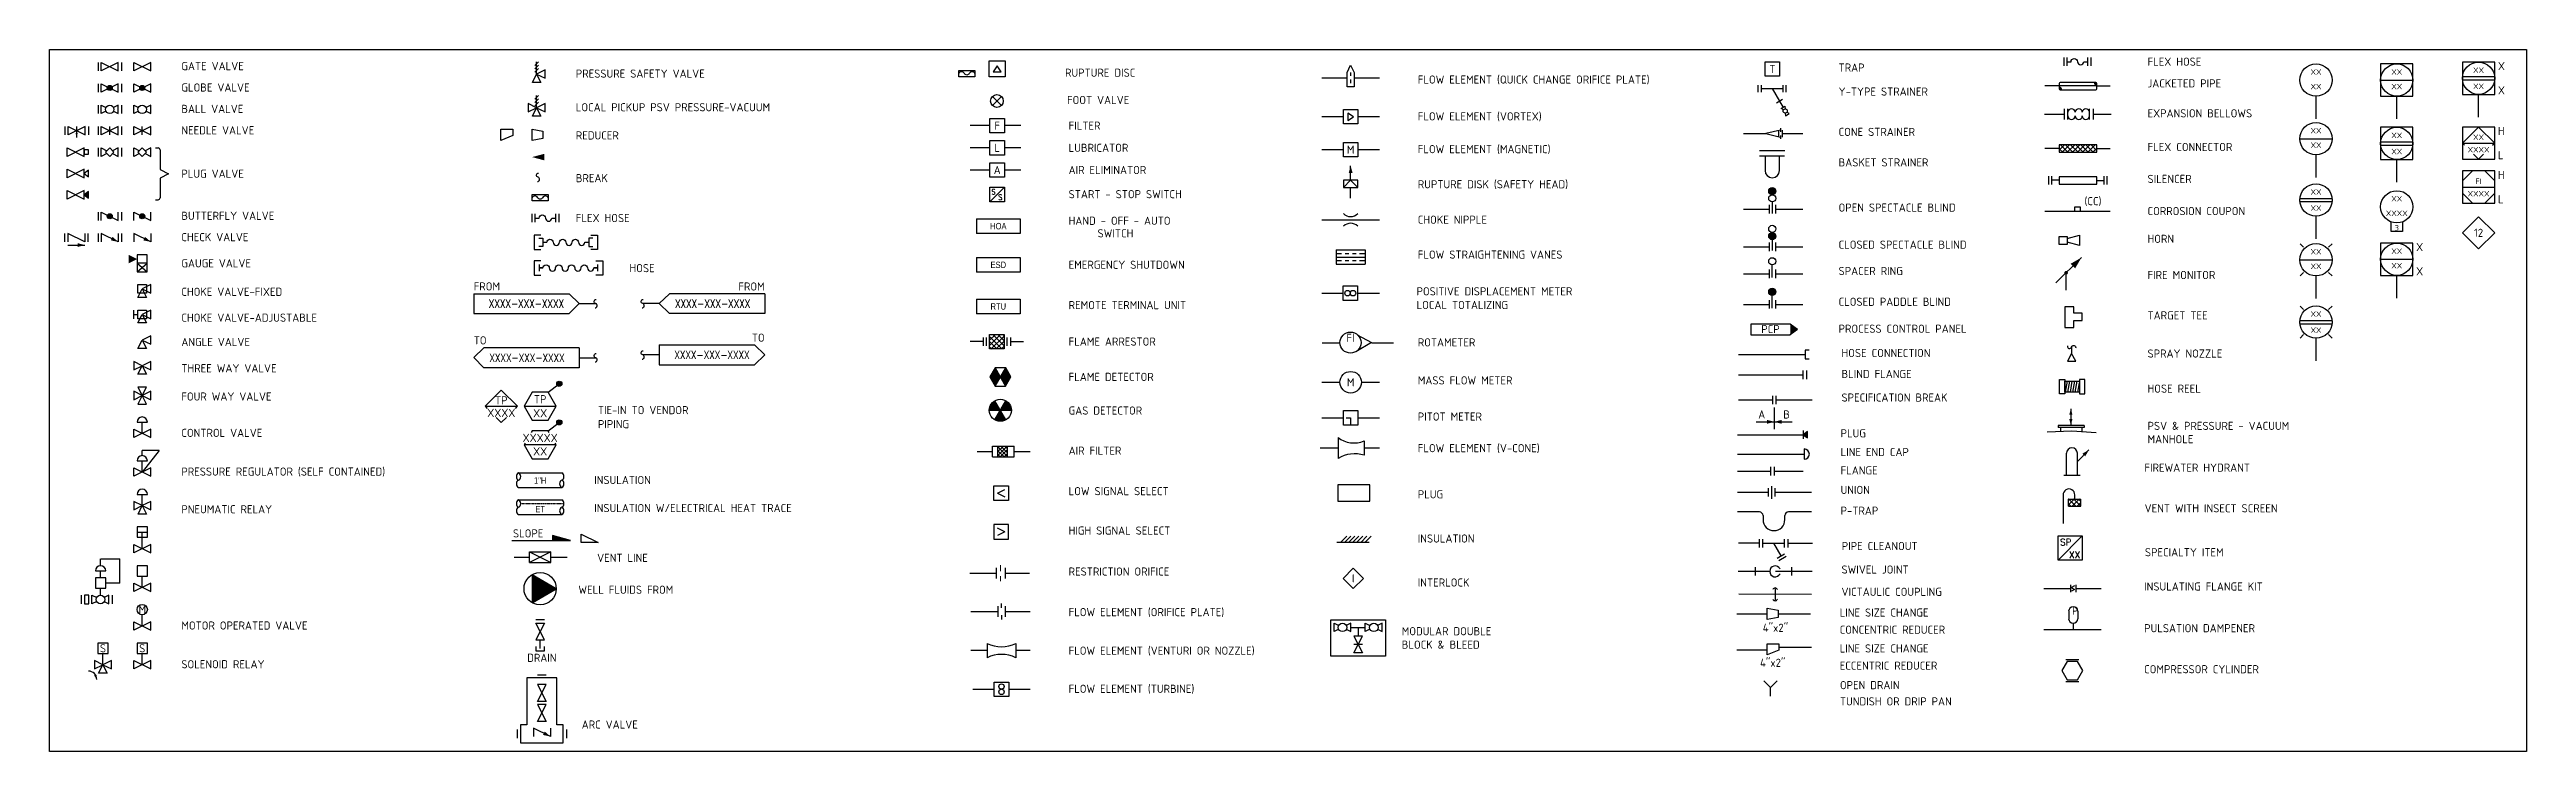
# Model space of a CAD drawing. Header units: millimetres. Extents: x -325 to 284974, y -1 to 659558.
# Drawn here: x 2911 to 3822, y 877 to 1136 of the extents above; entities that cross this region are included whole.
import ezdxf
from ezdxf.enums import TextEntityAlignment as Align

# ---------------------------------------------------------------- set-up
doc = ezdxf.new("R2010")
doc.units = ezdxf.units.MM
doc.header["$LTSCALE"] = 0.5
doc.linetypes.add('HIDDEN2', pattern=[0.1875, 0.125, -0.0625])
for name, color, linetype in [('cloud-r', 2, 'Continuous'), ('PID', 2, 'Continuous'), ('PROCESS', 4, 'Continuous'), ('SYM', 2, 'Continuous'), ('SYMBOLS', 2, 'Continuous'), ('TEXT_10', 2, 'Continuous')]:
    doc.layers.add(name, color=color, linetype=linetype)
doc.styles.add('FUNCT', font='simplex', dxfattribs={"width": 0.85})
doc.styles.add('romans', font='romans.shx')
doc.styles.add('X1', font='iso3098b.shx', dxfattribs={"height": 0.125})
doc.linetypes.add('PNEUMATCI_LINE', pattern='A,0.18,["//",romans,S=0.09,R=0,X=0,Y=-0.045],0.18', length=0.36)

msp = doc.modelspace()

# ---------------------------------------------------------------- texts
at = {"layer": 'SYMBOLS', "style": 'X1'}
for s, p in [('T', (3544.23, 1128.42)), ('F', (3259.18, 1107.57)), ('L', (3259.18, 1099.4)), ('M', (3389.15, 1098.75)), ('A', (3259.18, 1091.24)), ('M', (3389.15, 1013.14)), ('XXXX', (3076.82, 1001.88)), ('TP', (3076.82, 1006.48)), ('XX', (3091.11, 1001.76)), ('TP', (3091.11, 1006.91)), ('XXXXX', (3091.11, 992.68)), ('XX', (3091.11, 987.7)), ('I', (3390.1, 940.97)), ('M', (2944.81, 929.49)), ('S', (2930.35, 915.25)), ('S', (2944.78, 915.25))]:
    msp.add_text(s, height=3, dxfattribs=at).set_placement(p, align=Align.MIDDLE)
for s, p in [('(CC)', (3659, 1078.29)), ('B', (3548.24, 999.8)), ('P', (3654.42, 927.56))]:
    msp.add_text(s, height=3, dxfattribs=at).set_placement(p)
for s, p in [('FI', (3389.1, 1027.99)), ('PCP', (3543.53, 1031.2)), ('4"x2"', (3545.36, 921.3)), ('4"x2"', (3544.35, 908.42))]:
    msp.add_text(s, height=3, dxfattribs=at).set_placement(p, align=Align.CENTER)
msp.add_text('A', height=3, dxfattribs=at).set_placement((3541.6, 999.8), align=Align.RIGHT)
at = {"layer": 'TEXT_10', "style": 'X1'}
for s, p in [('GATE VALVE', (2959.17, 1127.97)), ('TRAP', (3568.58, 1127.45)), ('FLEX HOSE', (3682.19, 1129.61)), ('X', (3811.04, 1127.99)), ('GLOBE VALVE', (2959.17, 1120.11)), ('PRESSURE SAFETY VALVE', (3104.22, 1125.22)), ('RUPTURE DISC', (3284.12, 1125.54)), ('FLOW ELEMENT (QUICK CHANGE ORIFICE PLATE)', (3413.84, 1123.03)), ('Y-TYPE STRAINER', (3568.58, 1118.61)), ('JACKETED PIPE', (3682.19, 1121.61)), ('X', (3811.04, 1119.09)), ('BALL VALVE', (2959.17, 1112.24)), ('LOCAL PICKUP PSV PRESSURE-VACUUM', (3104.22, 1112.84)), ('FOOT VALVE', (3284.86, 1115.5)), ('FLOW ELEMENT (VORTEX)', (3413.84, 1109.48)), ('EXPANSION BELLOWS', (3682.19, 1110.61)), ('NEEDLE VALVE', (2959.17, 1104.37)), ('REDUCER', (3104.22, 1102.47)), ('FILTER', (3285.44, 1106.08)), ('CONE STRAINER', (3568.58, 1103.77)), ('H', (3811.04, 1104.1)), ('LUBRICATOR', (3285.44, 1097.92)), ('FLOW ELEMENT (MAGNETIC)', (3413.84, 1097.42)), ('BASKET STRAINER', (3568.58, 1092.55)), ('FLEX CONNECTOR', (3682.19, 1098.21)), ('L', (3811.04, 1095.2)), ('PLUG VALVE', (2959.17, 1088.38)), ('BREAK', (3104.22, 1086.75)), ('AIR ELIMINATOR', (3285.44, 1089.75)), ('RUPTURE DISK (SAFETY HEAD)', (3413.84, 1084.5)), ('SILENCER', (3682.19, 1086.47)), ('H', (3811.04, 1087.91)), ('BUTTERFLY VALVE', (2959.17, 1072.9)), ('FLEX HOSE', (3104.22, 1072.07)), ('START - STOP SWITCH', (3285.44, 1080.85)), ('OPEN SPECTACLE BLIND', (3568.58, 1075.92)), ('CORROSION COUPON', (3682.19, 1074.63)), ('L', (3811.04, 1079)), ('CHECK VALVE', (2959.17, 1065.04)), ('HAND - OFF - AUTO', (3285.44, 1071.07)), ('SWITCH', (3296.08, 1066.45)), ('CHOKE NIPPLE', (3413.84, 1071.46)), ('HORN', (3682.19, 1064.43)), ('GAUGE VALVE', (2959.17, 1055.42)), ('HOSE', (3123.96, 1053.64)), ('EMERGENCY SHUTDOWN', (3285.44, 1054.87)), ('FLOW STRAIGHTENING VANES', (3413.84, 1058.62)), ('CLOSED SPECTACLE BLIND', (3568.58, 1062.27)), ('X', (3780.96, 1061.38)), ('CHOKE VALVE-FIXED', (2959.17, 1044.93)), ('FROM', (3066.68, 1046.92)), ('POSITIVE DISPLACEMENT METER', (3413.39, 1045.11)), ('SPACER RING', (3568.58, 1052.59)), ('FIRE MONITOR', (3682.19, 1051.11)), ('X', (3780.96, 1052.47)), ('CHOKE VALVE-ADJUSTABLE', (2959.17, 1035.42)), ('REMOTE TERMINAL UNIT', (3285.44, 1040.03)), ('LOCAL TOTALIZING', (3413.39, 1040.09)), ('CLOSED PADDLE BLIND', (3568.58, 1041.26)), ('TARGET TEE', (3682.19, 1036.27)), ('ANGLE VALVE', (2959.17, 1026.46)), ('TO', (3066.68, 1027.07)), ('FLAME ARRESTOR', (3285.44, 1026.61)), ('ROTAMETER', (3413.84, 1026.32)), ('PROCESS CONTROL PANEL', (3568.58, 1031.34)), ('HOSE CONNECTION', (3569.65, 1022.41)), ('SPRAY NOZZLE', (3682.19, 1022.21)), ('THREE WAY VALVE', (2959.17, 1016.8)), ('FLAME DETECTOR', (3285.44, 1013.62)), ('MASS FLOW METER', (3413.84, 1012.33)), ('BLIND FLANGE', (3569.65, 1014.69)), ('HOSE REEL', (3682.19, 1009.3)), ('FOUR WAY VALVE', (2959.17, 1006.4)), ('TIE-IN TO VENDOR ', (3112.35, 1001.39)), ('GAS DETECTOR', (3285.44, 1001.23)), ('PITOT METER', (3413.84, 999.02)), ('SPECIFICATION BREAK', (3569.65, 1006.02)), ('CONTROL VALVE', (2959.17, 993.02)), ('PIPING', (3112.35, 996.23)), ('PLUG', (3569.32, 992.87)), ('PSV & PRESSURE - VACUUM', (3682.19, 995.59)), ('MANHOLE', (3682.19, 990.69)), ('AIR FILTER', (3285.44, 986.47)), ('FLOW ELEMENT (V-CONE)', (3413.84, 987.39)), ('LINE END CAP', (3569.32, 985.96)), ('PRESSURE REGULATOR (SELF CONTAINED)', (2959.17, 978.77)), ('INSULATION', (3110.98, 975.68)), ('FLANGE', (3569.32, 979.21)), ('UNION', (3569.32, 972.03)), ('FIREWATER HYDRANT', (3681.05, 980.22)), ('PNEUMATIC RELAY', (2959.17, 964.91)), ('INSULATION W/ELECTRICAL HEAT TRACE', (3110.98, 965.34)), ('LOW SIGNAL SELECT', (3285.44, 971.57)), ('PLUG', (3413.84, 970.41)), ('P-TRAP', (3569.32, 964.39)), ('VENT WITH INSECT SCREEN', (3681.11, 965.27)), ('SLOPE', (3081.1, 956.02)), ('HIGH SIGNAL SELECT', (3285.44, 957.07)), ('INSULATION', (3413.84, 954.14)), ('VENT LINE', (3112.07, 947.03)), ('PIPE CLEANOUT', (3569.75, 951.37)), ('SPECIALTY ITEM', (3681.22, 949.09)), ('RESTRICTION ORIFICE', (3285.44, 941.99)), ('INTERLOCK', (3413.84, 937.96)), ('SWIVEL JOINT', (3569.65, 942.73)), ('INSULATING FLANGE KIT', (3680.94, 936.48)), ('FLOW ELEMENT (ORIFICE PLATE)', (3285.44, 927.05)), ('LINE SIZE CHANGE', (3568.98, 926.9)), ('VICTAULIC COUPLING', (3569.65, 934.53)), ('MOTOR OPERATED VALVE', (2959.17, 922.13)), ('MODULAR DOUBLE', (3407.94, 920.03)), ('CONCENTRIC REDUCER', (3568.98, 920.58)), ('PULSATION DAMPENER', (3680.94, 921.14)), ('SOLENOID RELAY', (2959.17, 907.88)), ('DRAIN', (3086.34, 910.25)), ('FLOW ELEMENT (VENTURI OR NOZZLE)', (3285.44, 912.87)), ('BLOCK & BLEED', (3407.94, 915.09)), ('LINE SIZE CHANGE', (3568.98, 913.69)), ('FLOW ELEMENT (TURBINE)', (3285.44, 898.84)), ('ECCENTRIC REDUCER', (3568.98, 907.37)), ('OPEN DRAIN ', (3569.08, 900.19)), ('COMPRESSOR CYLINDER', (3680.93, 906.05)), ('TUNDISH OR DRIP PAN', (3569.08, 894.21)), ('ARC VALVE', (3106.39, 885.69))]:
    msp.add_text(s, height=3, dxfattribs=at).set_placement(p)
for s, height, p in [('XX', 2, (3744.15, 1127.31)), ('XX', 2, (3744.15, 1121.96)), ('XX', 2, (3773.84, 1127.31)), ('XX', 2, (3773.84, 1121.96)), ('XX', 2, (3803.91, 1127.99)), ('XX', 2, (3803.91, 1122.05)), ('XX', 2, (3744.15, 1105.73)), ('XX', 2, (3773.84, 1103.99)), ('XX', 2, (3803.91, 1103.32)), ('XX', 2, (3744.15, 1100.39)), ('XX', 2, (3773.84, 1098.05)), ('XXXX', 2, (3803.91, 1098.72)), ('XX', 2, (3744.15, 1083.17)), ('FI', 2, (3803.91, 1087.13)), ('XX', 2, (3744.15, 1077.23)), ('XXXX', 2, (3773.84, 1075.33)), ('XX', 2, (3773.84, 1080.67)), ('XXXX', 2, (3803.91, 1082.52)), ('12', 3, (3803.91, 1068.13)), ('XX', 2, (3744.15, 1061.17)), ('XX', 2, (3744.15, 1055.82)), ('XX', 2, (3773.84, 1061.38)), ('XX', 2, (3773.84, 1056.03)), ('XX', 2, (3744.15, 1038.25)), ('XX', 2, (3744.15, 1032.32)), ('WELL FLUIDS FROM', 3, (3122.62, 936.8))]:
    msp.add_text(s, height=height, dxfattribs=at).set_placement(p, align=Align.MIDDLE)
msp.add_text('3', height=2, dxfattribs=at).set_placement((3773.84, 1068.99), align=Align.CENTER)
for s, p in [('FROM', (3173.67, 1046.88)), ('TO', (3173.67, 1028.06))]:
    msp.add_text(s, height=3, dxfattribs=at).set_placement(p, align=Align.RIGHT)

# ---------------------------------------------------------------- blocks, each defined once
blk = doc.blocks.new('INSUL')
for p, q in [((-0.375, 0.125), (0.375, 0.125)), ((-0.375, -0.125), (0.375, -0.125))]:
    blk.add_line(p, q)
for centre, start, end in [((-0.34375, 0.0625), 116.565051, 243.434949), ((-0.40625, 0.0625), 296.565051, 63.434949), ((0.34375, 0.0625), 296.565051, 63.434949), ((-0.34375, -0.0625), 116.565051, 243.434949), ((0.40625, -0.0625), 116.565051, 243.434949), ((0.34375, -0.0625), 296.565051, 63.434949)]:
    blk.add_arc(centre, 0.06988, start, end)
at = {"color": 2, "width": 0.85}
blk.add_attdef('INSUL_TK', text='', height=0.1, dxfattribs=at).set_placement((0, -0.0625), align=Align.CENTER)
blk = doc.blocks.new('SP_PTUBE')
for p, q in [((-0.125, -0.125), (-0.125, 0.125)), ((-0.125, 0.125), (0.125, 0.125)), ((-0.078125, 0), (0, 0)), ((0, 0), (0, -0.125)), ((0.125, 0.125), (0.125, -0.125)), ((0.125, -0.125), (-0.125, -0.125))]:
    blk.add_line(p, q)
blk = doc.blocks.new('SP')
at = {"layer": 'SYMBOLS'}
blk.add_lwpolyline([(0, 0), (0, 0.375), (0.375, 0.375), (0.375, 0), (0, 0), (0.375, 0.375)], dxfattribs=at)
at = {"layer": 'SYMBOLS', "style": 'romans'}
for tag, p in [('SP', (0.118, 0.228)), ('79', (0.257, 0.031))]:
    blk.add_attdef(tag, text='', height=0.1, dxfattribs=at).set_placement(p, align=Align.CENTER)
blk = doc.blocks.new('*X105')
at = {"color": 0}
for p, q in [((15.089, 5.145), (15.14, 5.196)), ((15.089, 5.189), (15.095, 5.196)), ((15.152, 5.133), (15.089, 5.196)), ((15.108, 5.133), (15.089, 5.152)), ((15.121, 5.133), (15.184, 5.196)), ((15.196, 5.133), (15.133, 5.196)), ((15.165, 5.133), (15.198, 5.166)), ((15.198, 5.176), (15.178, 5.196))]:
    blk.add_line(p, q, dxfattribs=at)
blk = doc.blocks.new('ARROW2')
at = {"layer": 'SYM'}
for p, q in [((-1.629, 0.153), (-0.153, 0.153)), ((-1.629, 0.153), (-1.629, -0.156)), ((-0.153, 0.153), (0.003, 0)), ((0.003, 0), (-0.153, -0.156)), ((-1.629, -0.156), (-0.153, -0.156))]:
    blk.add_line(p, q, dxfattribs=at)
at = {"layer": 'SYM', "width": 0.85}
blk.add_attdef('D501-1020-DP-006', (-1.533, -0.051), '', height=0.0989, dxfattribs=at)
blk = doc.blocks.new('TMETER')
for p, q in [((-0.125, -0.125), (-0.125, 0.125)), ((-0.125, 0.125), (0.125, 0.125)), ((0.125, 0.125), (0.125, -0.125)), ((0.125, -0.125), (-0.125, -0.125))]:
    blk.add_line(p, q)
for centre in [(0, 0.046875), (0, -0.046875)]:
    blk.add_circle(centre, 0.046875)
blk = doc.blocks.new('FIXEDR')
for centre, start, end in [((0, 0.234375), 225, 315), ((0, -0.234375), 45, 135)]:
    blk.add_arc(centre, 0.176777, start, end)
blk = doc.blocks.new('STVANE')
for p, q in [((-0.25, 0.125), (0.25, 0.125)), ((-0.25, 0.125), (-0.25, -0.125)), ((-0.25, 0.0625), (-0.15625, 0.0625)), ((-0.09375, 0.0625), (-0.03125, 0.0625)), ((0.03125, 0.0625), (0.09375, 0.0625)), ((0.15625, 0.0625), (0.25, 0.0625)), ((0.25, 0.125), (0.25, -0.125)), ((-0.25, -0.0625), (-0.15625, -0.0625)), ((-0.25, -0.125), (0.25, -0.125)), ((-0.09375, -0.0625), (-0.03125, -0.0625)), ((0.03125, -0.0625), (0.09375, -0.0625)), ((0.15625, -0.0625), (0.25, -0.0625))]:
    blk.add_line(p, q)
blk = doc.blocks.new('VORTEX')
for p, q in [((-0.125, 0.125), (0.125, 0.125)), ((-0.125, -0.125), (-0.125, 0.125)), ((0.046875, 0), (-0.046875, 0.0625)), ((-0.046875, 0.0625), (-0.046875, -0.0625)), ((-0.046875, -0.0625), (0.046875, 0)), ((0.125, 0.125), (0.125, -0.125)), ((0.125, -0.125), (-0.125, -0.125))]:
    blk.add_line(p, q)
blk = doc.blocks.new('RUPTURE')
for p, q in [((0.0625, 0.125), (-0.0625, 0.125)), ((-0.0625, 0.125), (-0.0625, -0.125)), ((0.0625, 0), (-0.0625, 0.125)), ((-0.0625, -0.125), (0.0625, 0)), ((0.0625, -0.125), (0.0625, 0.125)), ((-0.0625, -0.125), (0.0625, -0.125))]:
    blk.add_line(p, q)
blk = doc.blocks.new('SRMETER')
for p, q in [((-0.0625, 0.09375), (0, 0.21875)), ((-0.0625, -0.15625), (-0.0625, 0.09375)), ((0, 0.21875), (0.0625, 0.09375)), ((0, 0.09375), (0, 0.03125)), ((0.0625, 0.09375), (0.0625, -0.15625)), ((0.0625, -0.15625), (-0.0625, -0.15625)), ((0, -0.03125), (0, -0.09375))]:
    blk.add_line(p, q)
blk = doc.blocks.new('*X113')
at = {"color": 0}
for p, q in [((18.15, 17.531), (18.244, 17.625)), ((18.15, 17.62), (18.155, 17.625)), ((18.213, 17.496), (18.15, 17.559)), ((18.301, 17.496), (18.172, 17.625)), ((18.203, 17.496), (18.332, 17.625)), ((18.39, 17.496), (18.261, 17.625)), ((18.291, 17.496), (18.42, 17.625)), ((18.478, 17.496), (18.349, 17.625)), ((18.38, 17.496), (18.509, 17.625)), ((18.567, 17.496), (18.438, 17.625)), ((18.468, 17.496), (18.597, 17.625)), ((18.655, 17.496), (18.526, 17.625)), ((18.556, 17.496), (18.685, 17.625)), ((18.743, 17.496), (18.614, 17.625)), ((18.645, 17.496), (18.774, 17.625)), ((18.804, 17.524), (18.703, 17.625)), ((18.733, 17.496), (18.804, 17.567)), ((18.804, 17.612), (18.791, 17.625))]:
    blk.add_line(p, q, dxfattribs=at)
blk = doc.blocks.new('METER')
for p, q in [((-0.0625, 0.09445), (-0.0625, -0.09305)), ((0, 0.0625), (0, 0.140625)), ((0.0625, 0.09445), (0.0625, -0.09305)), ((0, -0.0625), (0, -0.140625))]:
    blk.add_line(p, q)
blk = doc.blocks.new('VENTURI')
for p, q in [((-0.25, 0.125), (-0.25, -0.125)), ((0.25, 0.125), (0.25, -0.125))]:
    blk.add_line(p, q)
for centre, start, end in [((0, 0.625), 243.417, 296.583), ((0, -0.625), 63.417, 116.583)]:
    blk.add_arc(centre, 0.559, start, end)
blk = doc.blocks.new('TAG_LS')
for p, q in [((-0.125, 0.125), (0.125, 0.125)), ((-0.125, -0.125), (-0.125, 0.125)), ((-0.0625, 0), (0.0625, 0.0625)), ((-0.0625, 0), (0.0625, -0.0625)), ((0.125, 0.125), (0.125, -0.125)), ((0.125, -0.125), (-0.125, -0.125))]:
    blk.add_line(p, q)
blk = doc.blocks.new('TAG_CON')
for p, q in [((-0.125, -0.125), (0.125, 0.125)), ((-0.125, -0.125), (-0.125, 0.125)), ((-0.125, 0.125), (0.125, 0.125)), ((0.125, 0.125), (0.125, -0.125)), ((0.125, -0.125), (-0.125, -0.125))]:
    blk.add_line(p, q)
at = {"color": 2, "style": 'FUNCT', "width": 0.85}
for tag, p in [('OUT', (-0.062, 0.047)), ('INP', (0.055, -0.047))]:
    blk.add_attdef(tag, text='', height=0.0938, dxfattribs=at).set_placement(p, align=Align.MIDDLE)
blk = doc.blocks.new('FLAG')
for p, q in [((-0.375, 0.125), (0.375, 0.125)), ((-0.375, 0.125), (-0.375, -0.125)), ((0.375, 0.125), (0.375, -0.125)), ((0.375, -0.125), (-0.375, -0.125))]:
    blk.add_line(p, q)
at = {"color": 2, "width": 0.85}
blk.add_attdef('FLAG', text='', height=0.1, dxfattribs=at).set_placement((0, 0), align=Align.MIDDLE)
blk = doc.blocks.new('*X119')
at = {"color": 0}
for p, q in [((1.125, 18.803), (1.322, 19)), ((1.125, 18.891), (1.234, 19)), ((1.125, 18.979), (1.146, 19)), ((1.314, 18.75), (1.125, 18.939)), ((1.375, 18.778), (1.153, 19)), ((1.161, 18.75), (1.375, 18.964)), ((1.375, 18.866), (1.241, 19)), ((1.375, 18.954), (1.329, 19)), ((1.226, 18.75), (1.125, 18.851)), ((1.137, 18.75), (1.125, 18.762)), ((1.249, 18.75), (1.375, 18.876)), ((1.337, 18.75), (1.375, 18.788))]:
    blk.add_line(p, q, dxfattribs=at)
blk = doc.blocks.new('K4')
for p, q in [((-0.125, 0.125), (0.125, 0.125)), ((-0.125, -0.125), (-0.125, 0.125)), ((-0.046, 0.062), (-0.046, -0.062)), ((0.046, 0), (-0.046, 0.062)), ((-0.046, -0.062), (0.046, 0)), ((0.125, 0.125), (0.125, -0.125)), ((0.125, -0.125), (-0.125, -0.125))]:
    blk.add_line(p, q)

# ---------------------------------------------------------------- hatches: boundary and pattern name
at = {"layer": 'SYMBOLS'}
h = msp.add_hatch(color=256, dxfattribs=at)
edge = h.paths.add_edge_path()
edge.add_arc((2932.82, 1121.43), 0.935, 0, 360)
h = msp.add_hatch(color=256, dxfattribs=at)
edge = h.paths.add_edge_path()
edge.add_arc((2944.78, 1121.43), 0.935, 0, 360)
h = msp.add_hatch(color=256, dxfattribs=at)
edge = h.paths.add_edge_path()
edge.add_arc((3544.19, 1083.47), 1.32, 0, 360)
for points in [[(2923.41, 1082.1), (2924.97, 1080.91), (2924.97, 1083.28), (2923.41, 1082.1)], [(3555.59, 993.83), (3557.15, 992.64), (3557.15, 995.02)], [(3102.27, 954.97), (3095.59, 956.75), (3095.59, 954.97)], [(3097.05, 937.17), (3088.14, 942.31), (3088.14, 932.03)]]:
    msp.add_hatch(color=256, dxfattribs=at).paths.add_polyline_path(points)
h = msp.add_hatch(color=256, dxfattribs=at)
edge = h.paths.add_edge_path()
edge.add_arc((2932.82, 1074.23), 0.935, 0, 360)
h = msp.add_hatch(color=256, dxfattribs=at)
edge = h.paths.add_edge_path()
edge.add_arc((2944.78, 1074.23), 0.935, 0, 360)
h = msp.add_hatch(color=256, dxfattribs=at)
edge = h.paths.add_edge_path()
edge.add_arc((3544.19, 1066.93), 1.32, 0, 360)
h = msp.add_hatch(color=256, dxfattribs=at)
edge = h.paths.add_edge_path()
edge.add_arc((3544.19, 1046.42), 1.32, 0, 360)
h = msp.add_hatch(color=256, dxfattribs=at)
edge = h.paths.add_edge_path()
edge.add_arc((3098.16, 1012.59), 0.95, 0, 360)
h = msp.add_hatch(dxfattribs=at)
h.set_pattern_fill('ANSI31', color=256, scale=7.125, angle=35, style=0)
h.set_pattern_definition([(80, (3350.9962, 841.0758), (-0.8770944, 0.1546554), [])])
h.paths.add_polyline_path([(3651.77, 1013.54), (3657.13, 1013.54), (3657.13, 1009.52), (3651.77, 1009.52)])
h = msp.add_hatch(color=256, dxfattribs=at)
h.paths.add_polyline_path([(3258.3, 1006.35, 0.267949), (3256.27, 1002.83), (3260.32, 1002.83)])
h.paths.add_polyline_path([(3260.32, 1002.83), (3264.38, 1002.83, 0.267949), (3262.35, 1006.35)])
h.paths.add_polyline_path([(3258.3, 999.32, 0.267949), (3262.35, 999.32), (3260.32, 1002.83)])
h = msp.add_hatch(color=256, dxfattribs=at)
edge = h.paths.add_edge_path()
edge.add_arc((3098.16, 998.37), 0.95, 0, 360)

# ---------------------------------------------------------------- linework, layer by layer
at = {"linetype": 'Continuous'}
msp.add_lwpolyline([(2910.7, 1135.59), (3821.53, 1135.59), (3821.53, 877.27), (2910.7, 877.27)], close=True, dxfattribs=at)
at = {"layer": 'PID', "color": 7, "linetype": 'PNEUMATCI_LINE', "ltscale": 0.6}
for p, q in [((2929.49, 945.64), (2929.49, 948.22)), ((2929.51, 948.22), (2936.52, 948.22)), ((2936.52, 939.26), (2936.52, 948.22)), ((2936.52, 939.26), (2931.36, 939.26))]:
    msp.add_line(p, q, dxfattribs=at)
at = {"layer": 'PID'}
msp.add_lwpolyline([(3396.25, 975.34), (3384.38, 975.34), (3384.38, 969.41), (3396.25, 969.41)], close=True, dxfattribs=at)
at = {"layer": 'PROCESS'}
for p, q in [((3378.57, 1125.2), (3387.83, 1125.2)), ((3390.48, 1125.2), (3399.74, 1125.2)), ((3644.31, 1111.81), (3651.59, 1111.81)), ((3662.18, 1111.81), (3668.79, 1111.81)), ((3256.53, 1107.57), (3249.19, 1107.57)), ((3267.93, 1107.57), (3261.83, 1107.57)), ((3386.51, 1110.83), (3378.57, 1110.83)), ((3399.74, 1110.83), (3391.8, 1110.83)), ((3533.61, 1104.64), (3541.88, 1104.64)), ((3547.83, 1104.64), (3555.44, 1104.64)), ((3256.53, 1099.4), (3249.19, 1099.4)), ((3267.93, 1099.4), (3261.83, 1099.4)), ((3378.57, 1098.75), (3386.51, 1098.75)), ((3391.8, 1098.75), (3399.74, 1098.75)), ((3256.53, 1091.24), (3249.19, 1091.24)), ((3267.93, 1091.24), (3261.83, 1091.24)), ((3533.61, 1076.85), (3543, 1076.85)), ((3545.38, 1076.85), (3555.44, 1076.85)), ((3378.57, 1072.87), (3399.74, 1072.87)), ((3533.61, 1062.96), (3543, 1062.96)), ((3545.38, 1062.96), (3555.44, 1062.96)), ((3533.61, 1053.03), (3543, 1053.03)), ((3545.38, 1053.03), (3555.44, 1053.03)), ((3105.43, 1042.09), (3111.53, 1042.09)), ((3134.92, 1042.09), (3128.82, 1042.09)), ((3378.57, 1045.92), (3386.35, 1045.92)), ((3391.71, 1045.92), (3399.74, 1045.92)), ((3533.61, 1041.78), (3543, 1041.78)), ((3545.38, 1041.78), (3555.44, 1041.78)), ((3105.43, 1022.17), (3111.53, 1022.17)), ((3134.92, 1023.19), (3128.82, 1023.19)), ((3254.01, 1028.08), (3249.26, 1028.08)), ((3264.05, 1028.08), (3268.8, 1028.08)), ((3378.68, 1027.7), (3385.11, 1027.7)), ((3396.96, 1027.7), (3404.9, 1027.7)), ((3531.78, 1023.37), (3556.26, 1023.37)), ((3378.57, 1013.14), (3385.18, 1013.14)), ((3393.12, 1013.14), (3399.74, 1013.14)), ((3531.78, 1015.88), (3555.6, 1015.88)), ((3531.78, 1006.62), (3544.35, 1006.62)), ((3545.54, 1006.62), (3558.91, 1006.62)), ((3378.57, 1000.05), (3386.51, 1000.05)), ((3391.8, 1000.05), (3399.74, 1000.05)), ((3531.45, 993.83), (3555.59, 993.83)), ((3251.84, 987.67), (3257.42, 987.67)), ((3265.36, 987.67), (3271.29, 987.67)), ((3384.52, 988.93), (3377.91, 988.93)), ((3399.74, 988.93), (3394.08, 988.93)), ((3531.45, 986.7), (3555.93, 986.7)), ((3531.45, 980.4), (3543.67, 980.4)), ((3544.86, 980.4), (3555.53, 980.4)), ((3542.77, 972.62), (3531.45, 972.62)), ((3558.58, 972.62), (3545.14, 972.62)), ((3539.45, 965.41), (3531.45, 965.41)), ((3540.79, 964.07), (3540.79, 962.59)), ((3548.83, 962.59), (3548.83, 964.07)), ((3558.58, 965.41), (3550.17, 965.41)), ((3081.55, 948.82), (3087.14, 948.82)), ((3095.08, 948.82), (3101.01, 948.82)), ((3539.47, 953.87), (3531.74, 953.87)), ((3549.89, 953.87), (3558.99, 953.87)), ((3249.17, 942.88), (3258.76, 942.88)), ((3262.08, 942.88), (3271.01, 942.88)), ((3543.26, 943.55), (3531.63, 943.55)), ((3558.91, 943.55), (3545.4, 943.55)), ((3558.63, 935.08), (3531.84, 935.11)), ((3644.08, 937.28), (3653.82, 937.28)), ((3655.81, 937.28), (3665.12, 937.28)), ((3249.51, 928.78), (3259.43, 928.78)), ((3262.08, 928.78), (3271.34, 928.78)), ((3531.11, 927.93), (3542.36, 927.93)), ((3546.33, 927.93), (3558.24, 927.93)), ((3665.12, 922.04), (3644.08, 922.04)), ((3255.46, 914.4), (3249.51, 914.4)), ((3271.34, 914.4), (3266.05, 914.4)), ((3531.11, 914.62), (3542.26, 914.62)), ((3546.61, 915.63), (3558.68, 915.63)), ((3250.17, 900.19), (3258.11, 900.19)), ((3263.4, 900.19), (3271.34, 900.19))]:
    msp.add_line(p, q, dxfattribs=at)
for centre, radius, start, end in [((3539.45, 964.07), 1.34, 0, 90), ((3544.81, 962.59), 4.02, 180, 0), ((3550.17, 964.07), 1.34, 90, 180)]:
    msp.add_arc(centre, radius, start, end, dxfattribs=at)
at = {"layer": 'SYM'}
msp.add_lwpolyline([(3775.95, 1072.16), (3775.95, 1068.57), (3771.72, 1068.57), (3771.72, 1072.16)], dxfattribs=at)
at = {"layer": 'SYMBOLS'}
for p, q in [((2928.52, 1130.86), (2928.52, 1127.74)), ((2937.13, 1130.86), (2937.13, 1127.74)), ((3089.16, 1129.68), (3090.48, 1131)), ((3089.16, 1128.49), (3090.48, 1129.82)), ((3089.82, 1126.54), (3089.82, 1131.05)), ((3651.48, 1129.54), (3651.48, 1132.66)), ((3652.67, 1129.54), (3652.67, 1132.66)), ((3660.15, 1132.66), (3660.15, 1129.54)), ((3661.34, 1132.66), (3661.34, 1129.54)), ((2928.52, 1122.99), (2928.52, 1119.87)), ((2937.13, 1122.99), (2937.13, 1119.87)), ((3089.16, 1127.3), (3090.48, 1128.63)), ((3539.03, 1119.86), (3539.03, 1122.5)), ((3540.22, 1119.86), (3540.22, 1122.5)), ((3540.22, 1121.18), (3548.16, 1121.18)), ((3544.19, 1121.18), (3548.16, 1114.3)), ((3548.16, 1119.86), (3548.16, 1122.5)), ((3549.35, 1119.86), (3549.35, 1122.5)), ((3649.7, 1122.19), (3644.37, 1122.19)), ((3649.7, 1123.05), (3649.7, 1121.17)), ((3663.54, 1122.21), (3649.72, 1122.21)), ((3663.12, 1123.48), (3650.12, 1123.48)), ((3650.12, 1120.74), (3663.12, 1120.74)), ((3663.54, 1121.17), (3663.54, 1123.05)), ((3663.54, 1122.16), (3668.48, 1122.16)), ((3767.9, 1124.34), (3779.77, 1124.34)), ((3798, 1125.62), (3809.82, 1125.62)), ((3798, 1124.43), (3809.82, 1124.43)), ((2928.52, 1115.12), (2928.52, 1112.01)), ((2937.13, 1115.12), (2937.13, 1112.01)), ((3089.16, 1117.3), (3090.48, 1118.62)), ((3089.16, 1116.11), (3090.48, 1117.44)), ((3089.16, 1114.92), (3090.48, 1116.25)), ((3089.82, 1114.16), (3089.82, 1118.67)), ((3257.41, 1114.96), (3260.73, 1118.28)), ((3257.41, 1118.28), (3260.73, 1114.96)), ((3545.69, 1115.94), (3547.98, 1117.26)), ((3651.59, 1113.79), (3651.59, 1109.82)), ((3652.92, 1109.82), (3652.92, 1113.79)), ((3660.86, 1109.82), (3660.86, 1113.79)), ((3662.18, 1113.79), (3662.18, 1109.82)), ((3744.15, 1110.06), (3744.15, 1118.4)), ((3773.84, 1110.06), (3773.84, 1118.4)), ((3803.91, 1110.74), (3803.91, 1119.09)), ((2916.36, 1107.26), (2916.36, 1104.14)), ((2920.66, 1107.26), (2920.66, 1103.25)), ((2924.97, 1107.26), (2924.97, 1104.14)), ((2928.52, 1107.26), (2928.52, 1104.14)), ((2932.82, 1104.14), (2932.82, 1107.26)), ((2937.13, 1107.26), (2937.13, 1104.14)), ((2944.78, 1104.14), (2944.78, 1107.26)), ((3547.17, 1105.96), (3541.88, 1104.64)), ((3541.88, 1104.64), (3547.17, 1103.32)), ((3546.51, 1105.96), (3546.51, 1103.32)), ((3547.17, 1106.62), (3547.17, 1105.3)), ((3547.17, 1103.98), (3547.17, 1102.66)), ((3547.83, 1105.96), (3547.83, 1103.32)), ((3738.21, 1102.76), (3750.09, 1102.76)), ((2928.52, 1099.39), (2928.52, 1096.27)), ((2937.13, 1099.39), (2937.13, 1096.27)), ((2949.62, 1099.39), (2950.63, 1099.39)), ((2951.34, 1098.68), (2951.34, 1091.39)), ((3548.73, 1096.34), (3539.47, 1096.34)), ((3539.5, 1098.4), (3548.76, 1098.4)), ((3541.55, 1096.34), (3541.55, 1091.05)), ((3546.84, 1091.05), (3546.84, 1096.34)), ((3649.7, 1099.2), (3644.37, 1099.2)), ((3649.7, 1100.48), (3649.7, 1097.75)), ((3663.54, 1100.48), (3649.7, 1100.48)), ((3649.7, 1097.75), (3663.54, 1097.75)), ((3663.54, 1097.75), (3663.54, 1100.48)), ((3663.54, 1099.17), (3668.48, 1099.17)), ((3744.15, 1088.48), (3744.15, 1096.82)), ((3767.93, 1101.62), (3779.75, 1101.62)), ((3767.93, 1100.43), (3779.75, 1100.43)), ((3773.84, 1086.74), (3773.84, 1095.08)), ((3797.97, 1101.13), (3809.85, 1101.13)), ((2951.34, 1088.28), (2951.34, 1080.99)), ((3389.15, 1087.51), (3389.15, 1092.8)), ((3389.15, 1080.89), (3389.15, 1084.86)), ((3645.86, 1085.9), (3645.86, 1089.02)), ((3647.05, 1085.9), (3647.05, 1089.02)), ((3649.7, 1087.46), (3647.05, 1087.46)), ((3649.7, 1088.74), (3649.7, 1086.01)), ((3663.54, 1088.74), (3649.7, 1088.74)), ((3649.7, 1086.01), (3663.54, 1086.01)), ((3663.54, 1086.01), (3663.54, 1088.74)), ((3663.54, 1087.43), (3666.19, 1087.43)), ((3666.19, 1085.9), (3666.19, 1089.02)), ((3667.37, 1085.9), (3667.37, 1089.02)), ((3797.97, 1084.94), (3809.85, 1084.94)), ((2928.52, 1075.79), (2928.52, 1072.67)), ((2937.13, 1075.79), (2937.13, 1072.67)), ((2949.62, 1080.28), (2950.63, 1080.28)), ((3088.14, 1072), (3088.14, 1075.11)), ((3089.33, 1072), (3089.33, 1075.11)), ((3096.81, 1075.11), (3096.81, 1072)), ((3098, 1075.11), (3098, 1072)), ((3543, 1078.41), (3543, 1075.29)), ((3544.19, 1079.5), (3544.19, 1075.29)), ((3545.38, 1078.41), (3545.38, 1075.29)), ((3644.45, 1076.11), (3668.48, 1076.11)), ((3655.38, 1077.51), (3655.38, 1076.1)), ((3657.6, 1077.51), (3655.38, 1077.51)), ((3657.6, 1076.1), (3657.6, 1077.51)), ((3738.24, 1080.79), (3750.06, 1080.79)), ((3738.24, 1079.61), (3750.06, 1079.61)), ((2916.23, 1067.92), (2916.23, 1064.8)), ((2924.84, 1067.92), (2924.84, 1064.8)), ((2928.52, 1067.92), (2928.52, 1064.8)), ((2937.13, 1067.92), (2937.13, 1064.8)), ((3649.65, 1066.72), (3652.6, 1066.72)), ((3649.65, 1063.85), (3649.65, 1066.72)), ((3652.6, 1066.08), (3657.16, 1067.27)), ((3652.6, 1066.72), (3652.6, 1063.85)), ((3657.16, 1067.27), (3657.16, 1063.44)), ((3744.15, 1065.92), (3744.15, 1074.26)), ((3803.91, 1074.07), (3797.97, 1068.13)), ((3797.97, 1068.13), (3803.91, 1062.2)), ((3809.85, 1068.13), (3803.91, 1074.07)), ((3803.91, 1062.2), (3809.85, 1068.13)), ((2917.42, 1063.62), (2923.65, 1063.62)), ((3383.86, 1059.23), (3394.45, 1059.23)), ((3543, 1064.52), (3543, 1061.4)), ((3544.19, 1065.6), (3544.19, 1061.63)), ((3545.38, 1064.52), (3545.38, 1061.4)), ((3648.51, 1049.67), (3657.87, 1059.02)), ((3652.6, 1063.85), (3649.65, 1063.85)), ((3657.16, 1063.44), (3652.6, 1064.7)), ((3738.21, 1058.2), (3750.09, 1058.2)), ((3739.53, 1062.82), (3738.27, 1064.08)), ((3748.77, 1062.82), (3750.03, 1064.08)), ((3767.9, 1058.41), (3779.77, 1058.41)), ((3543, 1054.59), (3543, 1051.47)), ((3544.19, 1051.71), (3544.19, 1056.34)), ((3545.38, 1054.59), (3545.38, 1051.47)), ((3652.25, 1047.07), (3652.25, 1053.41)), ((3739.53, 1053.58), (3738.27, 1052.32)), ((3744.15, 1043.92), (3744.15, 1052.26)), ((3748.77, 1053.58), (3750.03, 1052.32)), ((3773.84, 1044.13), (3773.84, 1052.47)), ((2941.66, 1036.53), (2941.66, 1039.64)), ((3543, 1043.34), (3543, 1040.23)), ((3544.19, 1040.46), (3544.19, 1045.09)), ((3545.38, 1043.34), (3545.38, 1040.23)), ((3739.53, 1039.9), (3738.27, 1041.16)), ((3748.77, 1039.9), (3750.03, 1041.16)), ((2941.66, 1038.09), (2943.22, 1038.09)), ((3254.01, 1029.63), (3254.01, 1026.52)), ((3255.2, 1026.52), (3255.2, 1029.63)), ((3256.39, 1025.43), (3256.39, 1030.72)), ((3256.39, 1030.72), (3261.68, 1030.72)), ((3261.68, 1030.72), (3261.68, 1025.43)), ((3262.87, 1026.52), (3262.87, 1029.63)), ((3264.05, 1029.63), (3264.05, 1026.52)), ((3536.25, 1034.51), (3536.25, 1030.54)), ((3550.81, 1034.51), (3536.25, 1034.51)), ((3536.25, 1030.54), (3550.81, 1030.54)), ((3553.45, 1032.52), (3550.81, 1034.51)), ((3553.45, 1032.52), (3550.81, 1030.54)), ((3738.24, 1035.88), (3750.06, 1035.88)), ((3738.24, 1034.69), (3750.06, 1034.69)), ((3739.53, 1030.67), (3738.27, 1029.41)), ((3744.15, 1021.01), (3744.15, 1029.35)), ((3748.77, 1030.67), (3750.03, 1029.41)), ((3261.68, 1025.43), (3256.39, 1025.43)), ((3654.25, 1026.11), (3654.25, 1023.75)), ((3655.85, 1020.85), (3654.25, 1023.75)), ((3094.08, 1009.48), (3098.16, 1012.59)), ((3258.39, 1011.75), (3262.32, 1018.47)), ((3258.43, 1018.49), (3262.28, 1011.72)), ((3555.6, 1014.32), (3555.6, 1017.44)), ((3556.79, 1017.44), (3556.79, 1014.32)), ((3070.89, 1004.29), (3082.76, 1004.29)), ((3085.17, 1004.33), (3097.05, 1004.33)), ((3256.27, 1002.83), (3264.38, 1002.83)), ((3262.35, 999.32), (3258.3, 1006.35)), ((3258.3, 999.32), (3262.35, 1006.35)), ((3544.35, 1005.06), (3544.35, 1008.17)), ((3544.95, 1003.87), (3544.95, 995.93)), ((3545.54, 1008.17), (3545.54, 1005.06)), ((3653.99, 1003.4), (3653.99, 997.37)), ((3094.08, 995.25), (3098.16, 998.37)), ((3384.52, 992.83), (3384.52, 985.06)), ((3538.33, 998.58), (3551.57, 998.58)), ((3555.59, 995.39), (3555.59, 992.27)), ((3645.29, 994.88), (3654.35, 995.31)), ((3649.35, 997.17), (3649.35, 996.54)), ((3658.91, 997.17), (3649.35, 997.17)), ((3658.91, 996.54), (3649.35, 996.54)), ((3650.21, 996.55), (3650.21, 995.16)), ((3654.35, 995.31), (3663.28, 994.63)), ((3658.06, 996.55), (3658.06, 995.05)), ((3658.91, 997.17), (3658.91, 996.54)), ((2951.01, 988.03), (2944.78, 980.1)), ((2944.78, 986.14), (2944.78, 988.03)), ((2951.01, 988.03), (2944.78, 988.03)), ((2944.78, 980.1), (2944.78, 984.24)), ((3097.05, 990.11), (3085.17, 990.11)), ((3257.42, 985.68), (3257.42, 989.65)), ((3257.42, 989.65), (3265.36, 989.65)), ((3257.42, 985.68), (3265.36, 985.68)), ((3259.43, 985.68), (3259.43, 989.65)), ((3259.43, 986.22), (3262.87, 989.65)), ((3259.43, 987.64), (3261.44, 989.65)), ((3259.43, 989.07), (3260.02, 989.65)), ((3263.02, 985.78), (3259.43, 989.36)), ((3261.69, 985.68), (3259.43, 987.94)), ((3260.27, 985.68), (3259.43, 986.52)), ((3260.32, 985.68), (3263.02, 988.38)), ((3263.02, 987.2), (3260.57, 989.65)), ((3261.74, 985.68), (3263.02, 986.96)), ((3263.02, 988.62), (3261.99, 989.65)), ((3263.02, 985.68), (3263.02, 989.65)), ((3265.36, 985.68), (3265.36, 989.65)), ((3394.08, 991.57), (3394.08, 986.28)), ((3652.36, 978.98), (3652.36, 987.02)), ((3656.38, 984.01), (3660.64, 988.27)), ((3656.38, 978.98), (3656.38, 987.02)), ((3543.67, 978.84), (3543.67, 981.96)), ((3543.96, 974.96), (3543.96, 970.29)), ((3544.86, 981.96), (3544.86, 978.84)), ((3651.35, 978.98), (3657.38, 978.98)), ((2942.91, 971.89), (2946.71, 971.89)), ((2944.81, 967.75), (2944.81, 971.89)), ((3542.77, 971.07), (3542.77, 974.18)), ((3545.14, 974.18), (3545.14, 971.07)), ((3653.14, 967.57), (3653.14, 970.18)), ((3653.14, 970.18), (3657.71, 970.18)), ((3653.14, 967.57), (3657.71, 967.57)), ((3657.71, 967.57), (3657.71, 970.18)), ((2942.88, 957.98), (2946.68, 957.98)), ((2944.78, 951.95), (2944.78, 957.98)), ((3385.55, 954.26), (3387.75, 956.47)), ((3387.03, 954.26), (3389.23, 956.47)), ((3388.51, 954.26), (3390.72, 956.47)), ((3389.99, 954.26), (3392.2, 956.47)), ((3391.48, 954.26), (3393.68, 956.47)), ((3392.96, 954.26), (3395.16, 956.47)), ((3394.44, 954.26), (3396.65, 956.47)), ((3384.06, 954.26), (3395.93, 954.26)), ((3539.47, 952.32), (3539.47, 955.43)), ((3540.66, 955.43), (3540.66, 952.32)), ((3540.66, 953.87), (3548.7, 953.87)), ((3544.68, 953.87), (3547.36, 949.23)), ((3546.01, 948.45), (3548.71, 950.01)), ((3549.31, 948.98), (3546.61, 947.42)), ((3548.7, 952.32), (3548.7, 955.43)), ((3549.89, 955.43), (3549.89, 952.32)), ((2929.46, 941.16), (2929.46, 943.74)), ((2944.78, 937.7), (2944.78, 941.84)), ((3258.76, 944.88), (3258.76, 940.91)), ((3262.08, 944.88), (3262.08, 940.91)), ((3537.98, 941.99), (3537.98, 945.11)), ((3551.38, 941.99), (3551.38, 945.11)), ((3653.82, 938.61), (3653.82, 935.96)), ((3655.81, 938.61), (3655.81, 935.96)), ((2922.38, 934.78), (2922.38, 931.66)), ((2929.43, 934.78), (2929.43, 937.36)), ((2933.74, 934.78), (2933.74, 931.66)), ((3545.23, 937.11), (3545.23, 933.09)), ((2944.78, 923.46), (2944.78, 927.6)), ((3092.67, 925.72), (3089.55, 925.72)), ((3389.28, 922.94), (3394.53, 922.94)), ((3391.91, 922.94), (3391.91, 919.76)), ((3653.19, 928.87), (3653.19, 926.12)), ((3654.86, 924.44), (3654.86, 922.04)), ((3656.54, 928.87), (3656.54, 926.12)), ((2930.32, 909.21), (2930.32, 913.35)), ((2944.78, 909.21), (2944.78, 913.35)), ((3091.11, 915.18), (3091.11, 918.3)), ((3393.46, 916.64), (3390.35, 916.64)), ((3652.2, 911.07), (3656.89, 911.07)), ((3090.18, 905.51), (3093.3, 905.51)), ((3541.05, 903.22), (3543.52, 900.76)), ((3545.98, 903.22), (3543.52, 900.76)), ((3652.2, 903.03), (3656.89, 903.03)), ((3543.52, 897.64), (3543.52, 900.76)), ((3082.69, 885.32), (3082.69, 882.2)), ((3100.8, 885.32), (3100.8, 882.2))]:
    msp.add_line(p, q, dxfattribs=at)
at = {"layer": 'SYMBOLS', "linetype": 'HIDDEN2'}
msp.add_line((3083.99, 968.49), (3099.86, 968.49), dxfattribs=at)
at = {"layer": 'SYMBOLS'}
for points in [[(2929.7, 1127.74), (2929.7, 1130.86), (2935.94, 1127.74), (2935.94, 1130.86)], [(2941.66, 1127.74), (2941.66, 1130.86), (2947.9, 1127.74), (2947.9, 1130.86)], [(3541.58, 1125.78), (3541.58, 1131.07), (3546.87, 1131.07), (3546.87, 1125.78)], [(3767.9, 1130.28), (3767.9, 1118.4), (3779.77, 1118.4), (3779.77, 1130.28)], [(3797.97, 1130.96), (3797.97, 1119.09), (3809.85, 1119.09), (3809.85, 1130.96)], [(2929.7, 1119.87), (2929.7, 1122.99), (2935.94, 1119.87), (2935.94, 1122.99)], [(2941.66, 1119.87), (2941.66, 1122.99), (2947.9, 1119.87), (2947.9, 1122.99)], [(3089.82, 1126.54), (3091.38, 1123.42), (3088.26, 1123.42), (3089.82, 1126.54), (3092.94, 1124.98), (3092.94, 1128.1), (3089.82, 1126.54)], [(3245.05, 1125.54), (3245.05, 1127.91), (3250.99, 1127.91), (3250.99, 1125.54)], [(3089.82, 1114.16), (3091.38, 1111.04), (3088.26, 1111.04), (3089.82, 1114.16), (3092.94, 1112.6), (3092.94, 1115.72), (3089.82, 1114.16), (3086.7, 1115.72), (3086.7, 1112.6)], [(2917.54, 1104.14), (2917.54, 1107.26), (2923.78, 1104.14), (2923.78, 1107.26)], [(2929.7, 1104.14), (2929.7, 1107.26), (2935.94, 1104.14), (2935.94, 1107.26)], [(2941.66, 1104.14), (2941.66, 1107.26), (2947.9, 1104.14), (2947.9, 1107.26)], [(3076.66, 1102.06), (3076.66, 1106.29), (3081.02, 1106.29), (3081.02, 1103.95)], [(3088.14, 1106.29), (3092.11, 1105.5), (3092.11, 1102.85), (3088.14, 1102.06)], [(3256.53, 1104.92), (3256.53, 1110.21), (3261.83, 1110.21), (3261.83, 1104.92)], [(3767.9, 1106.96), (3767.9, 1095.08), (3779.77, 1095.08), (3779.77, 1106.96)], [(3809.85, 1107.07), (3797.97, 1107.07), (3797.97, 1095.2), (3809.85, 1095.2)], [(2917.17, 1096.27), (2917.17, 1099.39), (2923.41, 1096.27), (2923.41, 1099.39)], [(2923.41, 1097.05), (2924.97, 1097.05), (2924.97, 1098.61), (2923.41, 1098.61)], [(2934.38, 1097.83), (2932.82, 1099.39), (2931.26, 1097.83), (2932.82, 1096.27)], [(2946.34, 1097.83), (2944.78, 1099.39), (2943.22, 1097.83), (2944.78, 1096.27)], [(3256.53, 1096.76), (3256.53, 1102.05), (3261.83, 1102.05), (3261.83, 1096.76)], [(3256.53, 1088.59), (3256.53, 1093.89), (3261.83, 1093.89), (3261.83, 1088.59)], [(3386.51, 1096.11), (3386.51, 1101.4), (3391.8, 1101.4), (3391.8, 1096.11)], [(2917.17, 1088.41), (2917.17, 1091.52), (2923.41, 1088.41), (2923.41, 1091.52)], [(2923.41, 1089.96), (2924.97, 1088.78), (2924.97, 1091.15), (2923.41, 1089.96)], [(3809.85, 1090.88), (3797.97, 1090.88), (3797.97, 1079), (3809.85, 1079)], [(3801.64, 1090.88), (3797.97, 1087.21), (3797.97, 1082.67), (3801.64, 1079), (3806.18, 1079), (3809.85, 1082.67), (3809.85, 1087.21), (3806.18, 1090.88)], [(2917.17, 1080.54), (2917.17, 1083.66), (2923.41, 1080.54), (2923.41, 1083.66)], [(2923.41, 1082.1), (2924.97, 1080.91), (2924.97, 1083.28), (2923.41, 1082.1)], [(3088.14, 1079.86), (3088.14, 1082.24), (3094.08, 1082.24), (3094.08, 1079.86)], [(2942.93, 1053.82), (2946.63, 1053.82), (2946.63, 1060.05), (2942.93, 1060.05)], [(3767.9, 1064.35), (3767.9, 1052.47), (3779.77, 1052.47), (3779.77, 1064.35)], [(2943.22, 1049.07), (2946.34, 1049.07), (2946.34, 1045.95), (2943.22, 1045.95)], [(2944.78, 1047.51), (2946.34, 1044.39), (2943.22, 1044.39), (2944.78, 1047.51)], [(2944.78, 1047.51), (2947.9, 1045.95), (2947.9, 1049.07), (2944.78, 1047.51)], [(2943.22, 1039.64), (2946.34, 1039.64), (2946.34, 1036.53), (2943.22, 1036.53)], [(2944.78, 1038.09), (2947.9, 1036.53), (2947.9, 1039.64), (2944.78, 1038.09)], [(3655.12, 1040.95), (3651.77, 1040.95), (3651.77, 1033.24), (3655.12, 1033.24), (3655.12, 1035.92), (3658.14, 1035.92), (3658.14, 1038.6), (3655.12, 1038.6)], [(2944.78, 1038.09), (2946.34, 1034.97), (2943.22, 1034.97), (2944.78, 1038.09)], [(2944.78, 1028.66), (2947.9, 1027.1), (2947.9, 1030.22), (2944.78, 1028.66)], [(2944.78, 1019.23), (2946.34, 1016.12), (2943.22, 1016.12), (2944.78, 1019.23), (2947.9, 1017.67), (2947.9, 1020.79), (2944.78, 1019.23), (2941.66, 1020.79), (2941.66, 1017.67)], [(2944.78, 1028.66), (2946.34, 1025.54), (2943.22, 1025.54), (2944.78, 1028.66)], [(3262.32, 1018.47), (3258.43, 1018.49), (3256.46, 1015.13), (3258.39, 1011.75), (3262.28, 1011.72), (3264.25, 1015.09)], [(3651.77, 1008.85), (3649.76, 1008.85), (3649.76, 1014.21), (3651.77, 1014.21)], [(3651.77, 1013.54), (3657.13, 1013.54), (3657.13, 1009.52), (3651.77, 1009.52)], [(3659.15, 1014.21), (3657.13, 1014.21), (3657.13, 1008.85), (3659.15, 1008.85)], [(3085.17, 1004.33), (3088.14, 999.19), (3094.08, 999.19), (3097.05, 1004.33), (3094.08, 1009.48), (3088.14, 1009.48)], [(2941.66, 992.78), (2941.66, 995.9), (2947.9, 992.78), (2947.9, 995.9)], [(3555.59, 993.83), (3557.15, 992.64), (3557.15, 995.02), (3555.59, 993.83)], [(2941.66, 978.54), (2941.66, 981.66), (2947.9, 978.54), (2947.9, 981.66)], [(2944.81, 967.75), (2946.37, 964.63), (2943.25, 964.63), (2944.81, 967.75), (2947.93, 966.19), (2947.93, 969.31), (2944.81, 967.75), (2941.69, 969.31), (2941.69, 966.19)], [(2946.68, 956.09), (2946.68, 959.88), (2942.88, 959.88), (2942.88, 956.09)], [(3112.45, 954.12), (3106.22, 954.12), (3106.22, 957.23)], [(2941.66, 950.39), (2941.66, 953.5), (2947.9, 950.39), (2947.9, 953.5)], [(2931.36, 937.36), (2931.36, 941.16), (2927.56, 941.16), (2927.56, 937.36)], [(2941.66, 936.14), (2941.66, 939.26), (2947.9, 936.14), (2947.9, 939.26)], [(2946.68, 941.84), (2946.68, 945.64), (2942.88, 945.64), (2942.88, 941.84)], [(3097.05, 937.17), (3088.14, 942.31), (3088.14, 932.03)], [(3390.1, 937.23), (3386.36, 940.97), (3390.1, 944.72), (3393.84, 940.97)], [(2925.13, 934.78), (2923.57, 934.78), (2923.57, 931.66), (2925.13, 931.66)], [(3542.36, 930.05), (3546.33, 929.25), (3546.33, 926.6), (3542.36, 925.81)], [(2941.66, 921.9), (2941.66, 925.01), (2947.9, 921.9), (2947.9, 925.01)], [(3089.55, 924.53), (3092.67, 924.53), (3089.55, 918.3), (3092.67, 918.3)], [(3381.86, 925.69), (3401.96, 925.69), (3401.96, 912.34), (3381.86, 912.34)], [(2932.25, 913.35), (2932.25, 917.15), (2928.45, 917.15), (2928.45, 913.35)], [(2946.68, 913.35), (2946.68, 917.15), (2942.88, 917.15), (2942.88, 913.35)], [(3393.46, 913.53), (3390.35, 913.53), (3393.46, 919.76), (3390.35, 919.76)], [(3542.26, 912.85), (3542.26, 916.87), (3546.61, 916.87), (3546.61, 914.52)], [(2930.32, 909.21), (2931.88, 906.09), (2928.76, 906.09), (2930.32, 909.21), (2933.44, 907.65), (2933.44, 910.77), (2930.32, 909.21), (2927.2, 910.77), (2927.2, 907.65)], [(2941.66, 907.65), (2941.66, 910.77), (2947.9, 907.65), (2947.9, 910.77)], [(3097.23, 887.1), (3097.23, 904.32), (3086.25, 904.32), (3086.25, 887.1), (3083.88, 887.1), (3083.88, 880.42), (3099.61, 880.42), (3099.61, 887.1)], [(3093.3, 901.94), (3090.18, 901.94), (3093.3, 895.71), (3090.18, 895.71)], [(3656.48, 903.7), (3658.42, 907.05), (3656.48, 910.4), (3652.61, 910.4), (3650.68, 907.05), (3652.61, 903.7)], [(3093.3, 894.52), (3090.18, 894.52), (3093.3, 888.29), (3090.18, 888.29)]]:
    msp.add_lwpolyline(points, close=True, dxfattribs=at)
for points, format in [([(3652.67, 1131.1), (3654.07, 1131.1, -1), (3656.41, 1131.1, 1), (3658.75, 1131.1), (3660.15, 1131.1)], "xyb"), ([(3250.99, 1126.73, 0.618034), (3248.91, 1126.73, -0.618034), (3247.13, 1126.73, 0.618034), (3245.05, 1126.73)], "xyb"), ([(2920.66, 1103.25, 0, 0.816, 0), (2920.66, 1104.88, 0.816, 0.816, 0)], "xyseb"), ([(3092.59, 1096, 2.38, 0, 0), (3088.14, 1096, 0, 0, 0)], "xyseb"), ([(3389.15, 1090.13, 1.43, 0, 0), (3389.15, 1092.8, 0, 0, 0)], "xyseb"), ([(3090.16, 1087.01, 0.858614), (3090.36, 1088.57, -0.858614), (3090.56, 1090.13)], "xyb"), ([(3094.08, 1081.05, 0.618034), (3092, 1081.05, -0.618034), (3090.22, 1081.05, 0.618034), (3088.14, 1081.05)], "xyb"), ([(2933.55, 1066, 1.43, 0, 0), (2935.94, 1064.8, 0, 0, 0)], "xyseb"), ([(2945.51, 1066, 1.43, 0, 0), (2947.9, 1064.8, 0, 0, 0)], "xyseb"), ([(3089.33, 1073.55), (3090.73, 1073.55, -1), (3093.07, 1073.55, 1), (3095.4, 1073.55), (3096.81, 1073.55)], "xyb"), ([(3092.14, 1064.64), (3093.54, 1064.64, -1), (3095.88, 1064.64, 1), (3098.22, 1064.64, -1), (3100.56, 1064.64, 1), (3102.89, 1064.64, -1), (3105.23, 1064.64, 1), (3107.57, 1064.64), (3108.97, 1064.64)], "xyb"), ([(2920.98, 1063.62, 1.43, 0, 0), (2923.65, 1063.62, 0, 0, 0)], "xyseb"), ([(2942.93, 1058.45, 0, 3.09, 0), (2939.84, 1058.45, 3.09, 3.09, 0)], "xyseb"), ([(3654.72, 1055.87, 2.38, 0, 0), (3657.87, 1059.02, 0, 0, 0)], "xyseb"), ([(3092.14, 1055.21, -1), (3094.48, 1055.21, 1), (3096.81, 1055.21, -1), (3099.15, 1055.21, 1), (3101.49, 1055.21, -1), (3103.83, 1055.21, 1), (3106.16, 1055.21, -1), (3108.5, 1055.21, 1), (3110.84, 1055.21)], "xyb"), ([(3111.33, 1040.53, 0.858614), (3111.53, 1042.09, -0.858614), (3111.73, 1043.65)], "xyb"), ([(3128.62, 1040.53, 0.858614), (3128.82, 1042.09, -0.858614), (3129.02, 1043.65)], "xyb"), ([(3111.33, 1020.61, 0.858614), (3111.53, 1022.17, -0.858614), (3111.73, 1023.72)], "xyb"), ([(3128.62, 1021.64, 0.858614), (3128.82, 1023.19, -0.858614), (3129.02, 1024.75)], "xyb"), ([(3652.75, 1026.51, 1), (3654.25, 1026.11, -1), (3655.76, 1025.7)], "xyb"), ([(3653.99, 1001.17, 1.19, 0, 0), (3653.99, 1003.4, 0, 0, 0)], "xyseb"), ([(3542.28, 998.58, 1.43, 0, 0), (3544.95, 998.58, 0, 0, 0)], "xyseb"), ([(3547.62, 998.58, 1.43, 0, 0), (3544.95, 998.58, 0, 0, 0)], "xyseb"), ([(3653.99, 999.59, 1.19, 0, 0), (3653.99, 997.37, 0, 0, 0)], "xyseb"), ([(3658.76, 986.38, 1.43, 0, 0), (3660.64, 988.27, 0, 0, 0)], "xyseb"), ([(3655.43, 970.16), (3655.43, 971.67, 1.01834), (3651.11, 971.66), (3651.11, 961.19)], "xyb"), ([(2927.51, 905.41, 0.95, 0, 0), (2928.08, 903.72, 0, 0, 0)], "xyseb"), ([(3092.47, 883.99, 1.43, 0, 0), (3094.86, 882.8, 0, 0, 0)], "xyseb")]:
    msp.add_lwpolyline(points, format=format, dxfattribs=at)
for points in [[(2931.43, 1112.87), (2929.7, 1112.01), (2929.7, 1115.12), (2931.43, 1114.26)], [(2934.22, 1112.87), (2935.94, 1112.01), (2935.94, 1115.12), (2934.22, 1114.26)], [(2943.38, 1112.87), (2941.66, 1112.01), (2941.66, 1115.12), (2943.38, 1114.26)], [(2946.17, 1112.87), (2947.9, 1112.01), (2947.9, 1115.12), (2946.17, 1114.26)], [(3548.29, 1113.38), (3547.49, 1113.92), (3548.84, 1114.69), (3548.89, 1113.73)], [(3548.99, 1112.18), (3549.04, 1111.22), (3550.39, 1112), (3549.59, 1112.53)], [(3809.1, 1100.38), (3809.85, 1101.13), (3803.91, 1107.07), (3797.97, 1101.13), (3798.73, 1100.38)], [(2931.78, 1097.31), (2929.7, 1096.27), (2929.7, 1099.39), (2931.78, 1098.35)], [(2933.86, 1097.31), (2935.94, 1096.27), (2935.94, 1099.39), (2933.86, 1098.35)], [(2943.74, 1097.31), (2941.66, 1096.27), (2941.66, 1099.39), (2943.74, 1098.35)], [(2945.82, 1097.31), (2947.9, 1096.27), (2947.9, 1099.39), (2945.82, 1098.35)], [(3802.05, 1097.06), (3803.91, 1095.2), (3805.77, 1097.06)], [(2951.34, 1091.39), (2954.46, 1089.83), (2951.34, 1088.28)], [(2929.7, 1072.67), (2929.7, 1075.79), (2935.94, 1072.67), (2935.94, 1075.79)], [(2941.66, 1072.67), (2941.66, 1075.79), (2947.9, 1072.67), (2947.9, 1075.79)], [(2923.65, 1067.92), (2923.65, 1064.8), (2917.42, 1067.92), (2917.42, 1064.8)], [(2935.94, 1067.92), (2935.94, 1064.8), (2929.7, 1067.92), (2929.7, 1064.8)], [(2947.9, 1067.92), (2947.9, 1064.8), (2941.66, 1067.92), (2941.66, 1064.8)], [(3091.36, 1067.25), (3088.86, 1067.25), (3088.86, 1062.03), (3091.36, 1062.03)], [(3090.58, 1066.2), (3092.14, 1066.2), (3092.14, 1063.08), (3090.58, 1063.08)], [(3110.53, 1066.2), (3108.97, 1066.2), (3108.97, 1063.08), (3110.53, 1063.08)], [(3109.75, 1067.25), (3112.25, 1067.25), (3112.25, 1062.03), (3109.75, 1062.03)], [(2942.93, 1053.82), (2946.63, 1056.94), (2942.93, 1056.94), (2946.63, 1053.82)], [(3091.36, 1057.81), (3088.86, 1057.81), (3088.86, 1052.6), (3091.36, 1052.6)], [(3111.62, 1057.81), (3114.12, 1057.81), (3114.12, 1052.6), (3111.62, 1052.6)], [(3090.73, 1056.46), (3090.73, 1055.21), (3092.14, 1055.21), (3090.73, 1055.21), (3090.73, 1053.96)], [(3112.24, 1056.46), (3112.24, 1055.21), (3110.84, 1055.21), (3112.24, 1055.21), (3112.24, 1053.96)], [(3391.57, 1030.63), (3396.84, 1027.73), (3391.04, 1024.29)], [(3557.82, 1024.93), (3556.26, 1024.93), (3556.26, 1021.81), (3557.82, 1021.81)], [(3654.25, 1023.75), (3652.81, 1020.85), (3655.85, 1020.85)], [(3082.01, 1003.54), (3082.76, 1004.29), (3076.82, 1010.23), (3070.89, 1004.29), (3071.64, 1003.54)], [(2944.78, 994.34), (2944.78, 998.48)], [(3074.96, 1000.22), (3076.82, 998.36), (3078.68, 1000.22)], [(3094.45, 994.61), (3094.08, 995.25), (3088.14, 995.25), (3087.77, 994.61)], [(3085.54, 990.75), (3085.17, 990.11), (3088.14, 984.97), (3094.08, 984.97), (3097.05, 990.11), (3096.67, 990.75)], [(3080.65, 954.97), (3102.27, 954.97), (3095.59, 956.75), (3095.59, 954.97)], [(3087.14, 950.8), (3095.08, 946.83)], [(3087.14, 946.83), (3087.14, 950.8), (3095.08, 950.8), (3087.14, 946.83), (3095.08, 946.83), (3095.08, 950.8)], [(3655.32, 938.25), (3654.25, 937.58), (3655.32, 936.91), (3654.25, 936.24)], [(2928.04, 932.52), (2926.31, 931.66), (2926.31, 934.78), (2928.04, 933.92)], [(2930.82, 932.52), (2932.55, 931.66), (2932.55, 934.78), (2930.82, 933.92)], [(3384.77, 922.24), (3383.04, 921.38), (3383.04, 924.5), (3384.77, 923.64)], [(3387.55, 922.24), (3389.28, 921.38), (3389.28, 924.5), (3387.55, 923.64)], [(3396.26, 922.24), (3394.53, 921.38), (3394.53, 924.5), (3396.26, 923.64)], [(3399.05, 922.24), (3400.77, 921.38), (3400.77, 924.5), (3399.05, 923.64)], [(3089.55, 915.9), (3089.55, 914.34), (3092.67, 914.34), (3092.67, 915.9)], [(3094.86, 885.91), (3094.86, 882.8), (3088.63, 885.91), (3088.63, 882.8)]]:
    msp.add_lwpolyline(points, dxfattribs=at)
at = {"layer": 'SYMBOLS', "const_width": 0.662}
msp.add_lwpolyline([(3651.92, 1053.41, 1), (3652.58, 1053.41, 1)], format="xyb", close=True, dxfattribs=at)
at = {"layer": 'SYMBOLS'}
for points in [[(2944.78, 1008.26), (2946.34, 1011.37), (2943.22, 1011.37), (2944.78, 1008.26, -0.720875), (2944.77, 1008.25), (2941.66, 1009.81), (2941.66, 1006.69), (2944.77, 1008.25, -0.720875), (2944.78, 1008.24), (2943.22, 1005.13), (2946.34, 1005.13), (2944.78, 1008.24, -0.720875), (2944.78, 1008.25), (2947.9, 1006.69), (2947.9, 1009.81), (2944.78, 1008.25, -0.720875)], [(2942.88, 998.48), (2946.68, 998.48, 1)], [(2942.88, 984.24), (2946.68, 984.24, 1)], [(3555.93, 988.6), (3555.93, 984.8, 1)], [(2927.59, 943.74), (2931.39, 943.74, 1)]]:
    msp.add_lwpolyline(points, format="xyb", close=True, dxfattribs=at)
at = {"layer": 'SYMBOLS', "const_width": 0.429}
for points in [[(3260.42, 945.86), (3260.42, 943.55)], [(3260.42, 941.88), (3260.42, 939.9)]]:
    msp.add_lwpolyline(points, dxfattribs=at)
at = {"layer": 'SYMBOLS'}
for centre, radius in [((3744.15, 1124.34), 5.94), ((3773.84, 1124.34), 5.94), ((3803.91, 1125.02), 5.94), ((2932.82, 1121.43), 0.935), ((2944.78, 1121.43), 0.935), ((2932.82, 1113.57), 1.56), ((2944.78, 1113.57), 1.56), ((3259.07, 1116.62), 2.35), ((3548.94, 1112.96), 0.779), ((3744.15, 1102.76), 5.94), ((3773.84, 1101.02), 5.94), ((3544.19, 1083.47), 1.32), ((3744.15, 1080.2), 5.94), ((2932.82, 1074.23), 0.935), ((2944.78, 1074.23), 0.935), ((3544.19, 1080.82), 1.32), ((3773.84, 1077.7), 5.94), ((3544.19, 1069.57), 1.32), ((3544.19, 1066.93), 1.32), ((3544.19, 1057.66), 1.32), ((3744.15, 1058.2), 5.94), ((3773.84, 1058.41), 5.94), ((3544.19, 1046.42), 1.32), ((3744.15, 1035.29), 5.94), ((3389.1, 1027.73), 3.87), ((3098.16, 1012.59), 0.95), ((3389.15, 1013.14), 3.97), ((3260.32, 1002.83), 4.06), ((3098.16, 998.37), 0.95), ((3091.11, 937.17), 5.94), ((2929.43, 933.22), 1.56), ((2944.78, 929.49), 1.9), ((3386.16, 922.94), 1.56), ((3397.65, 922.94), 1.56)]:
    msp.add_circle(centre, radius, dxfattribs=at)
for centre, radius, start, end in [((3650.12, 1123.05), 0.423, 90, 180), ((3650.12, 1121.17), 0.423, 180, 270), ((3650.12, 1121.17), 0.423, 180, 270), ((3663.12, 1123.05), 0.423, 0, 90), ((3663.12, 1121.17), 0.423, 270, 0), ((3654.24, 1112.47), 1.32, 0, 180), ((3656.89, 1112.47), 1.32, 0, 180), ((3659.53, 1112.47), 1.32, 0, 180), ((3654.24, 1111.14), 1.32, 180, 0), ((3656.89, 1111.14), 1.32, 180, 0), ((3659.53, 1111.14), 1.32, 180, 0), ((2950.63, 1098.68), 0.712, 0, 90), ((3544.2, 1091.05), 2.65, 180, 0), ((2950.63, 1080.99), 0.712, 270, 0), ((3390.34, 1000.16), 9.36, 231.52618, 293.50523), ((3390.6, 975.48), 11.35, 72.16789, 122.42947), ((3654.37, 987.02), 2.01, 0, 180), ((2944.81, 971.89), 1.9, 0, 180), ((3545.27, 943.55), 2.01, 26.56505, 333.43495), ((3545.23, 936.49), 0.95, 26.56505, 153.43495), ((3545.23, 933.7), 0.95, 206.56505, 333.43495), ((3654.86, 928.87), 1.68, 0, 180), ((3654.86, 926.12), 1.68, 180, 0), ((2924.97, 903.72), 3.12, 0, 90)]:
    msp.add_arc(centre, radius, start, end, dxfattribs=at)
for points in [[(3649.89, 1122), (3649.7, 1122), (3649.7, 1122.05)], [(3650.21, 1121.86), (3649.7, 1121.87), (3649.89, 1122), (3649.7, 1122)], [(3650.44, 1121.67), (3649.7, 1121.66), (3650.21, 1121.86), (3649.7, 1121.87)], [(3650.58, 1121.5), (3649.7, 1121.52), (3650.44, 1121.67), (3649.7, 1121.66)], [(3650.66, 1121.35), (3649.7, 1121.38), (3650.58, 1121.5), (3649.7, 1121.52)], [(3650.73, 1121.19), (3649.7, 1121.2), (3650.66, 1121.35), (3649.7, 1121.38)], [(3650.76, 1121.05), (3649.71, 1121.04), (3650.73, 1121.19), (3649.7, 1121.2)], [(3650.8, 1120.9), (3649.78, 1120.91), (3650.76, 1121.05), (3649.71, 1121.04)], [(3650.81, 1120.74), (3650.1, 1120.74), (3650.8, 1120.9), (3649.78, 1120.91)], [(3650.09, 1120.74), (3649.78, 1120.91), (3649.92, 1120.8)], [(3662.43, 1123.48), (3663.14, 1123.48), (3662.44, 1123.33), (3663.45, 1123.32)], [(3662.44, 1123.33), (3663.45, 1123.32), (3662.47, 1123.18), (3663.52, 1123.18)], [(3662.47, 1123.18), (3663.52, 1123.18), (3662.51, 1123.03), (3663.54, 1123.03)], [(3662.51, 1123.03), (3663.54, 1123.03), (3662.57, 1122.88), (3663.54, 1122.84)], [(3662.57, 1122.88), (3663.54, 1122.84), (3662.66, 1122.73), (3663.54, 1122.7)], [(3662.66, 1122.73), (3663.54, 1122.7), (3662.8, 1122.55), (3663.54, 1122.56)], [(3662.8, 1122.55), (3663.54, 1122.56), (3663.03, 1122.36), (3663.54, 1122.35)], [(3663.03, 1122.36), (3663.54, 1122.35), (3663.35, 1122.22), (3663.54, 1122.22)], [(3663.14, 1123.48), (3663.45, 1123.32), (3663.32, 1123.42)], [(3663.35, 1122.22), (3663.54, 1122.22), (3663.54, 1122.17)], [(3550.81, 1034.51), (3553.45, 1032.52), (3550.81, 1030.54)], [(3258.43, 1018.49), (3256.46, 1015.13), (3260.35, 1015.11), (3258.39, 1011.75)], [(3262.32, 1018.47), (3260.35, 1015.11), (3264.25, 1015.09), (3262.28, 1011.72)]]:
    msp.add_solid(points, dxfattribs=at)

# ---------------------------------------------------------------- block references
at = {"layer": 'cloud-r', "xscale": 23.75, "yscale": 23.75, "zscale": 23.75}
msp.add_blockref('SP', (3649.3, 947.71), dxfattribs=at).add_auto_attribs({'SP': 'SP', '79': 'XX'})
at = {"layer": 'SYMBOLS'}
for name, p, xscale, yscale, zscale, rotation in [('K4', (3259.18, 1128.51), 23.75, 23.75, 23.75, 90), ('RUPTURE', (3389.15, 1086.18), 21.17224998714391, 21.17224998714391, 21.17224998714391, 90), ('TMETER', (3389.03, 1045.93), 21.44791249999898, 21.44791249999898, 21.44791249999898, 90), ('*X119', (2859.41, 1054.54), 21.17224998714391, 21.17224998714391, 21.17224998714391, 270)]:
    msp.add_blockref(name, p, dxfattribs=dict(at, xscale=xscale, yscale=yscale, zscale=zscale, rotation=rotation))
for name, p, xscale, yscale, zscale in [('SRMETER', (3389.15, 1125.2), 21.17224998714391, 21.17224998714391, 21.17224998714391), ('VORTEX', (3389.15, 1110.83), 21.17224998714391, 21.17224998714391, 21.17224998714391), ('*X113', (3265.42, 727.33), 21.17224998714391, 21.17224998714391, 21.17224998714391), ('FIXEDR', (3389.15, 1072.87), 21.17224998714391, 21.17224998714391, 21.17224998714391), ('STVANE', (3389.15, 1059.23), 21.17224998714391, 21.17224998714391, 21.17224998714391), ('SP_PTUBE', (3389.15, 1000.05), 21.17224998714391, 21.17224998714391, 21.17224998714391), ('TAG_LS', (3260.61, 972.3), 21.44791249999898, 21.44791249999898, 21.44791249999898), ('*X105', (3022.08, 752.87), 41.82342937499868, 41.82342937499868, 41.82342937499868), ('TAG_LS', (3260.66, 958.06), -21.44791249999898, 21.44791249999898, 21.4479125), ('METER', (3260.76, 928.78), 21.17224998714391, 21.17224998714391, 21.17224998714391), ('VENTURI', (3260.76, 914.4), 21.17224998714391, 21.17224998714391, 21.17224998714391), ('TMETER', (3260.76, 900.19), 21.17224998714391, 21.17224998714391, 21.17224998714391)]:
    msp.add_blockref(name, p, dxfattribs=dict(at, xscale=xscale, yscale=yscale, zscale=zscale))
ref = msp.add_blockref('TAG_CON', (3259.16, 1082.22), dxfattribs=dict(at, xscale=21.44791249999898, yscale=21.44791249999898, zscale=21.44791249999898))
ref.add_attrib('OUT', 'S', dxfattribs={"layer": '0', "color": 2, "height": 2.02, "style": 'FUNCT', "width": 0.85}).set_placement((3257.82, 1083.23), align=Align.MIDDLE)
ref.add_attrib('INP', 'S', dxfattribs={"layer": '0', "color": 2, "height": 2.02, "style": 'FUNCT', "width": 0.85}).set_placement((3260.33, 1081.22), align=Align.MIDDLE)
ref = msp.add_blockref('FLAG', (3259.59, 1070.59), dxfattribs=dict(at, xscale=21.44791249999898, yscale=21.44791249999898, zscale=21.44791249999898))
ref.add_attrib('FLAG', 'HOA', dxfattribs={"layer": '0', "color": 2, "height": 2.375, "width": 0.85}).set_placement((3259.59, 1070.59), align=Align.MIDDLE)
ref = msp.add_blockref('FLAG', (3259.59, 1056.35), dxfattribs=dict(at, xscale=21.44791249999898, yscale=21.44791249999898, zscale=21.44791249999898))
ref.add_attrib('FLAG', 'ESD', dxfattribs={"layer": '0', "color": 2, "height": 2.375, "width": 0.85}).set_placement((3259.59, 1056.35), align=Align.MIDDLE)
ref = msp.add_blockref('ARROW2', (3105.36, 1042.09), dxfattribs=dict(at, xscale=23.75, yscale=23.75, zscale=23.75))
ref.add_attrib('D501-1020-DP-006', 'XXXX-XXX-XXXX', dxfattribs={"height": 2.9688, "style": 'romans', "width": 0.8}).set_placement((3086.06, 1042.05), align=Align.MIDDLE_CENTER)
ref = msp.add_blockref('ARROW2', (3134.99, 1042.09), dxfattribs=dict(at, xscale=-23.75, yscale=23.75, zscale=23.75))
ref.add_attrib('D501-1020-DP-006', 'XXXX-XXX-XXXX', dxfattribs={"height": 2.9688, "style": 'romans', "width": 0.8}).set_placement((3154.53, 1042.05), align=Align.MIDDLE_CENTER)
ref = msp.add_blockref('FLAG', (3259.59, 1041.03), dxfattribs=dict(at, xscale=21.44791249999898, yscale=21.44791249999898, zscale=21.44791249999898))
ref.add_attrib('FLAG', 'RTU', dxfattribs={"layer": '0', "color": 2, "height": 2.375, "width": 0.85}).set_placement((3259.59, 1041.03), align=Align.MIDDLE)
ref = msp.add_blockref('ARROW2', (3066.76, 1022.2), dxfattribs=dict(at, xscale=-23.75, yscale=23.75, zscale=23.75))
ref.add_attrib('D501-1020-DP-006', 'XXXX-XXX-XXXX', dxfattribs={"height": 2.9688, "style": 'romans', "width": 0.8}).set_placement((3086.29, 1022.17), align=Align.MIDDLE_CENTER)
ref = msp.add_blockref('ARROW2', (3173.6, 1023.23), dxfattribs=dict(at, xscale=23.75, yscale=23.75, zscale=23.75))
ref.add_attrib('D501-1020-DP-006', 'XXXX-XXX-XXXX', dxfattribs={"height": 2.9688, "style": 'romans', "width": 0.8}).set_placement((3154.3, 1023.19), align=Align.MIDDLE_CENTER)
at = {"layer": 'TEXT_10'}
ref = msp.add_blockref('INSUL', (3091.11, 977.11), dxfattribs=dict(at, xscale=21.17224998714391, yscale=21.17224998714391, zscale=21.17224998714391))
ref.add_attrib('INSUL_TK', '1"H', dxfattribs={"layer": '0', "height": 2.375, "width": 0.85}).set_placement((3091.11, 975.78), align=Align.CENTER)
ref = msp.add_blockref('INSUL', (3091.11, 967.17), dxfattribs=dict(at, xscale=21.17224998714391, yscale=21.17224998714391, zscale=21.17224998714391))
ref.add_attrib('INSUL_TK', 'ET', dxfattribs={"layer": '0', "height": 2.375, "width": 0.85}).set_placement((3091.11, 965.28), align=Align.CENTER)

msp.set_redraw_order([(e.dxf.handle, doc.entitydb.next_handle()) for e in msp.query("TEXT MTEXT ATTDEF DIMENSION ARC_DIMENSION")])  # texts and dimensions are drawn at this point

doc.saveas('drawing.dxf')
